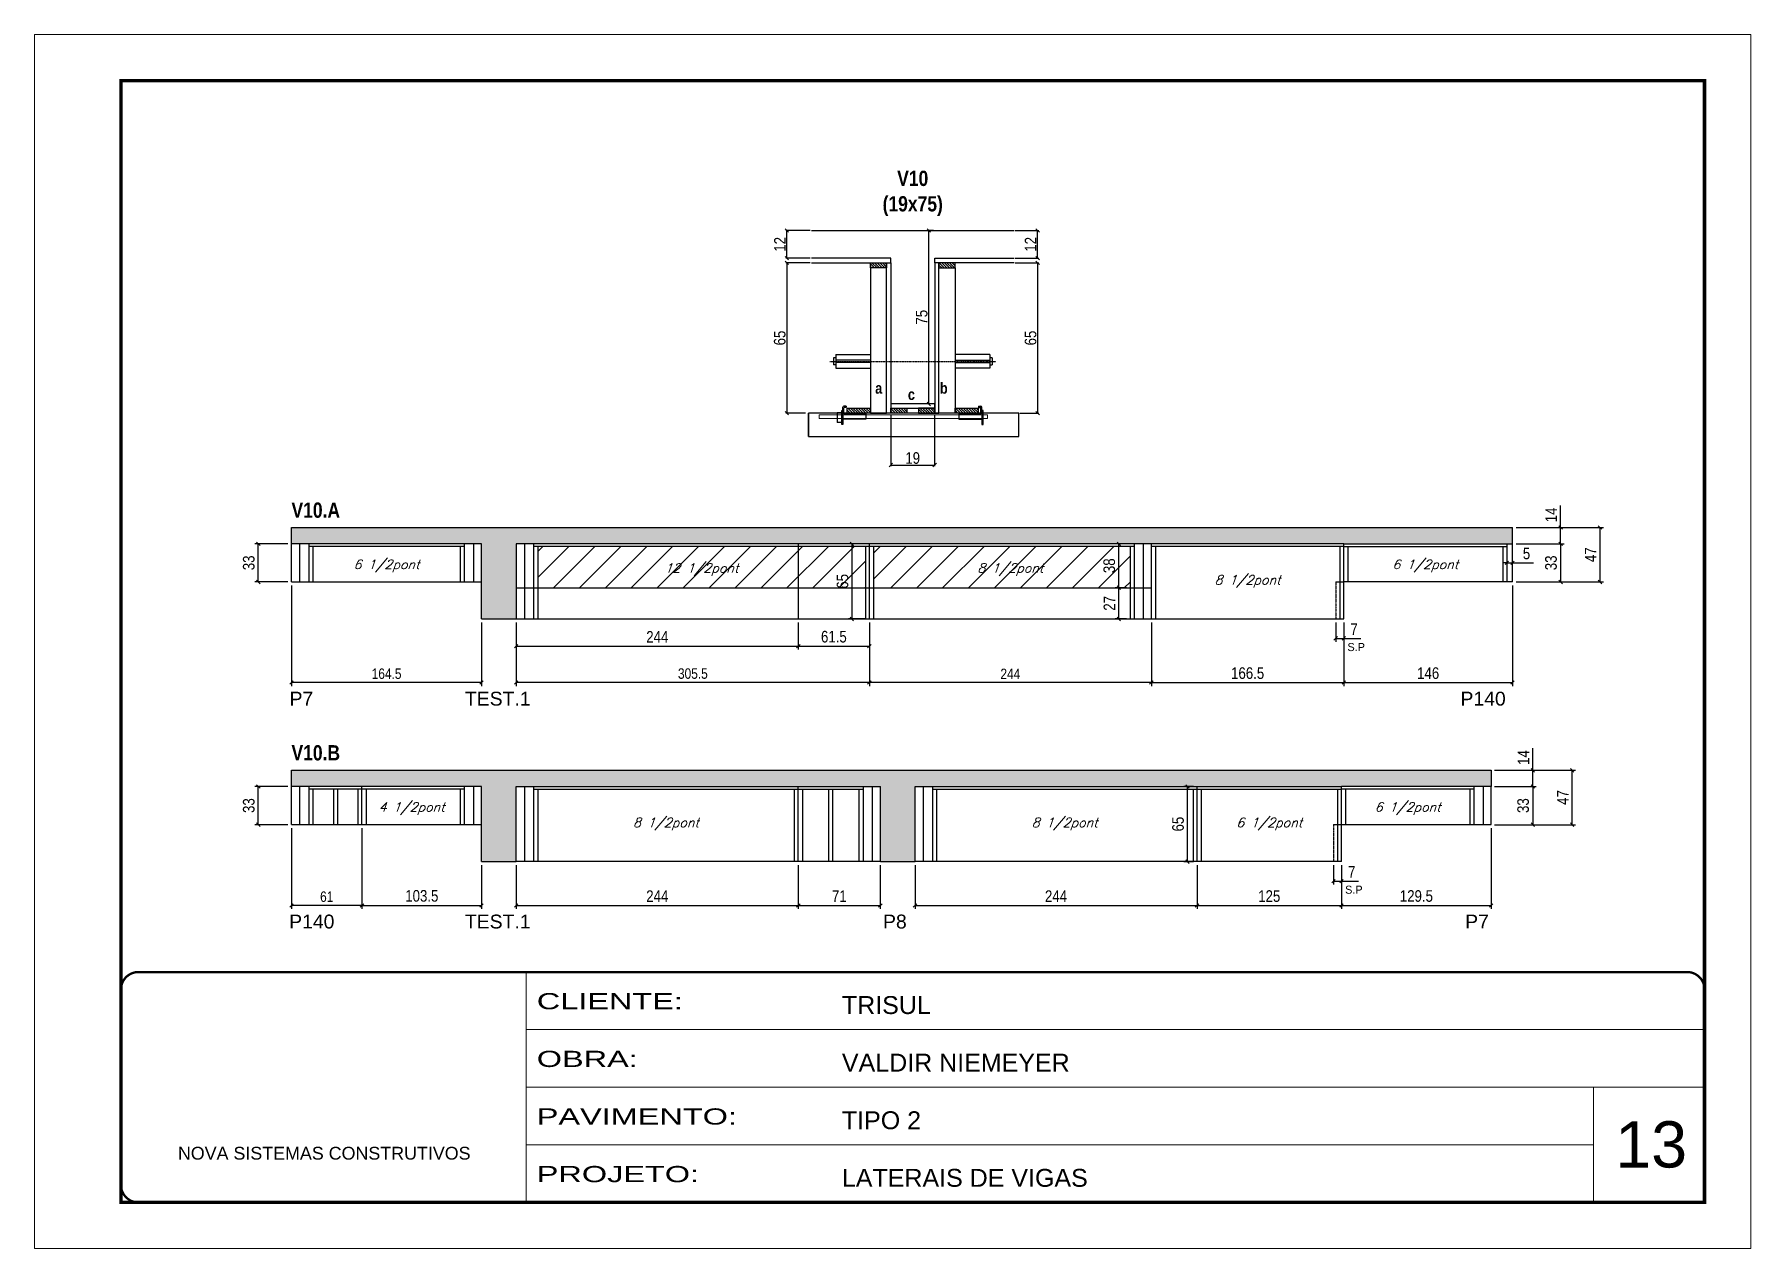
# Model space of a CAD drawing. Extents: x 3330 to 22105, y 1197 to 30204.
# Drawn here: x 3330 to 4815, y 25317 to 26367 of the extents above; entities that cross this region are included whole.
import ezdxf

# ---------------------------------------------------------------- set-up
doc = ezdxf.new("R2010")
doc.units = 0
for name, pattern in [('CONTINUO', [0]), ('DASHED', [0.75, 0.5, -0.25]), ('HIDDEN', [0.375, 0.25, -0.125])]:
    doc.linetypes.add(name, pattern=pattern)
for name, color, linetype in [('5', 5, 'Continuous'), ('barrote', 251, 'Continuous'), ('COTA', 241, 'Continuous'), ('detalhes', 4, 'Continuous'), ('NOMENCLATURA', 7, 'Continuous'), ('Painéis', 200, 'Continuous'), ('presilha', 1, 'Continuous'), ('SARR_2.2x10', 60, 'Continuous'), ('SARR_2.2x7', 40, 'Continuous'), ('SARR_3.5x7', 81, 'Continuous'), ('TENSOR', 3, 'Continuous'), ('texto', 7, 'Continuous')]:
    doc.layers.add(name, color=color, linetype=linetype)
for name, color, linetype, lineweight in [('CARIMBO', 255, 'Continuous', 9), ('CONCRETO', 251, 'Continuous', 25), ('Folhas', 255, 'Continuous', 9), ('Hachura', 251, 'Continuous', 9), ('SARRAFO DE PRESSAO', 251, 'DASHED', 9), ('SCO-___-LAJ', 2, 'Continuous', 0)]:
    doc.layers.add(name, color=color, linetype=linetype, lineweight=lineweight)
doc.styles.add('ARIAL', font='arial.ttf')
doc.styles.add('COTA TECNICA', font='techl___.ttf', dxfattribs={"height": 10})
doc.styles.add('COTA TECNICA 2X', font='techl___.ttf', dxfattribs={"height": 10})
doc.styles.add('COTA TECNICA-50', font='techl___.ttf', dxfattribs={"height": 9})
doc.styles.add('Romans', font='romans.shx')
doc.styles.add('ROMAS860', font='ROMAS860.SHX')
doc.styles.get("Standard").update_dxf_attribs({"font": 'arial.ttf'})
doc.styles.add('TECNICA', font='techb___.ttf', dxfattribs={"height": 10})
doc.styles.add('Tecnologia', font='')
doc.styles.get('Tecnologia').set_extended_font_data('Forgotten Futurist')
doc.dimstyles.new('COTA PAINEL-50', dxfattribs={"dimtxt": 9, "dimasz": 3, "dimexe": 3, "dimexo": 3, "dimgap": 3, "dimtad": 1, "dimdec": 1, "dimzin": 12, "dimdsep": 46, "dimtxsty": 'COTA TECNICA-50', "dimblk1": 'OBLIQUE', "dimblk2": 'OBLIQUE', "dimsah": 1, "dimcen": 0.9, "dimclrd": 4, "dimclre": 4, "dimclrt": 240, "dimadec": 1, "dimazin": 3, "dimtfac": 1, "dimtdec": 1, "dimtmove": 0, "dimatfit": 3, "dimfxl": 1, "dimtolj": 1, "dimtzin": 12, "dimarcsym": 0})
doc.dimstyles.new('PAINEL', dxfattribs={"dimtxt": 10, "dimasz": 3, "dimexe": 3, "dimexo": 3, "dimgap": 3, "dimtad": 1, "dimdec": 1, "dimzin": 12, "dimdsep": 46, "dimtxsty": 'COTA TECNICA', "dimblk1": 'OBLIQUE', "dimblk2": 'OBLIQUE', "dimsah": 1, "dimcen": 0.9, "dimclrd": 4, "dimclre": 4, "dimclrt": 240, "dimadec": 1, "dimazin": 3, "dimtfac": 1, "dimtdec": 1, "dimtmove": 0, "dimatfit": 3, "dimfxl": 1, "dimtolj": 1, "dimtzin": 12, "dimarcsym": 0})
doc.dimstyles.new('SECAO', dxfattribs={"dimscale": 0.333333, "dimtxt": 5, "dimasz": 9, "dimexe": 3, "dimexo": 3, "dimgap": 3, "dimtad": 1, "dimdec": 1, "dimlfac": 0.5, "dimzin": 12, "dimdsep": 46, "dimtxsty": 'COTA TECNICA 2X', "dimblk1": 'OBLIQUE', "dimblk2": 'OBLIQUE', "dimsah": 1, "dimcen": 0.9, "dimclrd": 4, "dimclre": 4, "dimclrt": 240, "dimadec": 1, "dimazin": 3, "dimtfac": 1, "dimtdec": 1, "dimtmove": 0, "dimatfit": 3, "dimfxl": 1, "dimtolj": 1, "dimtzin": 12, "dimarcsym": 0})
pattern_1 = [(50, (-125691.2733, -5427.082), (5.46554007, -0.47817257), [0.5715, -6.2865]), (355, (-125691.273, -5427.082), (-1.05730264, 5.73170536), [0.4572, -5.02921753]), (100.4514447, (-125690.818, -5427.122), (4.40823741, 5.25353256), [0.48570026, -5.34270734]), (46.1842, (-125691.273, -5425.558), (8.13237123, -1.26126984), [0.85725, -9.42975]), (96.6355576, (-125690.5956, -5425.663), (7.122124, 7.42278374), [0.7285507, -8.01406824]), (351.184151, (-125691.273, -5425.558), (7.122124, 7.42278374), [0.685799, -7.54379196]), (21, (-125690.5113, -5425.939), (4.54843174, -3.06795595), [0.5715, -6.2865]), (326, (-125690.511, -5425.939), (1.85406085, 5.52563898), [0.4572, -5.0292]), (71.451445, (-125690.132, -5426.195), (6.40249258, 2.45768307), [0.48570026, -5.34269813]), (37.5, (-125691.2733, -5427.0821), (0.092658098, 2.536651166), [0, -4.96824, 0, -5.1054, 0, -5.04825]), (7.5, (-125691.2733, -5427.0821), (2.004589875, 3.005417245), [0, -2.91084, 0, -4.85394, 0, -1.92405]), (327.5, (-125692.9725, -5427.0821), (4.067717855, -0.17186232), [0, -1.905, 0, -5.9436, 0, -7.8867]), (317.5, (-125693.7345, -5427.082), (4.44387544, 0.76279473), [0, -2.4765, 0, -3.94716, 0, -5.6007])]

msp = doc.modelspace()

# ---------------------------------------------------------------- texts
at = {"layer": '5', "linetype": 'Continuous'}
for s, p in [('P7', (3550.56, 25786.98)), ('TEST.1', (3702.27, 25786.98)), ('P140', (4563.64, 25786.98)), ('P140', (3550.22, 25594.24)), ('TEST.1', (3702.27, 25594.24)), ('P8', (4064.04, 25594.24)), ('P7', (4567.7, 25594.24))]:
    msp.add_text(s, height=12, rotation=359.99996, dxfattribs=at).set_placement(p)
at = {"layer": 'CARIMBO', "style": 'ARIAL'}
msp.add_text('13', height=40, dxfattribs=at).set_placement((4697.59, 25387.54))
at = {"layer": 'detalhes', "style": 'TECNICA'}
for s, p in [('a', (4057.25, 26056.67)), ('b', (4113.23, 26056.66)), ('c', (4085.55, 26051.25))]:
    msp.add_text(s, height=9.6, dxfattribs=at).set_placement(p)
at = {"layer": 'NOMENCLATURA', "style": 'TECNICA'}
for s, p in [('V10.A', (3552.23, 25949.38)), ('V10.B', (3552.23, 25739.56))]:
    msp.add_text(s, height=13.2, dxfattribs=at).set_placement(p)
at = {"layer": 'NOMENCLATURA', "insert": (4089.73, 26249.47), "char_height": 13.2, "attachment_point": 2, "style": 'TECNICA'}
msp.add_mtext_dynamic_manual_height_columns('V10\\P(19x75)', width=300.2766, gutter_width=1, heights=[0], dxfattribs=at)
at = {"layer": 'texto', "color": 2, "char_height": 8, "attachment_point": 5, "style": 'Romans'}
for s, insert in [('{\\Q19;\\C256;6 1/2pont}', (3634.48, 25907.76)), ('{\\Q19;\\C256;6 1/2pont}', (4533.23, 25907.76)), ('{\\Q19;\\C256;12 1/2pont}', (3906.98, 25904.62)), ('{\\Q19;\\C256;8 1/2pont}', (4174.23, 25904.62)), ('{\\Q19;\\C256;8 1/2pont}', (4379.48, 25894.36)), ('{\\Q19;\\C256;4 1/2pont}', (3656.24, 25697.94)), ('{\\Q19;\\C256;8 1/2pont}', (3876.23, 25684.54)), ('{\\Q19;\\C256;8 1/2pont}', (4221.23, 25684.54)), ('{\\Q19;\\C256;6 1/2pont}', (4398.23, 25684.54)), ('{\\Q19;\\C256;6 1/2pont}', (4517.98, 25697.94))]:
    msp.add_mtext(s, dxfattribs=dict(at, insert=insert))
at = {"layer": 'texto', "color": 4, "char_height": 7, "attachment_point": 5, "style": 'ROMAS860'}
for insert in [(4473.43, 25837.56), (4471.43, 25627.74)]:
    msp.add_mtext('S.P', dxfattribs=dict(at, insert=insert))

# ---------------------------------------------------------------- blocks, each defined once
blk = doc.blocks.new('9999999999')
at = {"color": 30, "linetype": 'CONTINUO'}
for p, q in [((98564.6, 34230.2), (98564.6, 34429.4)), ((98564.6, 34379.6), (99584, 34379.6)), ((98564.6, 34329.8), (99488, 34329.8)), ((99584, 34329.8), (99488, 34329.8)), ((99488, 34329.8), (99488, 34230.2)), ((98564.6, 34280), (99488, 34280))]:
    blk.add_line(p, q, dxfattribs=at)
at = {"color": 30, "linetype": 'CONTINUO', "const_width": 2}
blk.add_lwpolyline([(99584, 34230.2), (99584, 34414.4, 0.414214), (99569, 34429.4), (98229, 34429.4, 0.414214), (98214, 34414.4), (98214, 34245.2, 0.414214), (98229, 34230.2), (99584, 34230.2)], format="xyb", dxfattribs=at)
at = {"layer": 'Folhas'}
blk.add_lwpolyline([(98139, 34190.2), (99624, 34190.2), (99624, 35240.2), (98139, 35240.2)], close=True, dxfattribs=at)
at = {"layer": 'Folhas', "color": 30, "const_width": 3}
blk.add_lwpolyline([(98214, 34230.2), (99584, 34230.2), (99584, 35200.2), (98214, 35200.2)], close=True, dxfattribs=at)
at = {"color": 7, "linetype": 'Continuous', "ltscale": 5, "style": 'ARIAL'}
for s, height, p in [('TRISUL', 15.48, (98837.7, 34393.1)), ('VALDIR NIEMEYER', 15.483, (98837.7, 34343.3)), ('TIPO 2', 15.48, (98837.7, 34293.5)), ('NOVA SISTEMAS CONSTRUTIVOS', 11.059, (98263.2, 34267.2)), ('LATERAIS DE VIGAS', 15.483, (98837.7, 34243.7))]:
    blk.add_text(s, height=height, dxfattribs=at).set_placement(p)
at = {"layer": 'Folhas', "color": 7, "style": 'Tecnologia', "width": 1.5}
for s, p in [('CLIENTE:', (98573.7, 34397.2)), ('OBRA:', (98573.7, 34347.3)), ('PAVIMENTO:', (98573.7, 34297.5)), ('PROJETO:', (98573.7, 34247.7))]:
    blk.add_text(s, height=14, dxfattribs=at).set_placement(p)
blk = doc.blocks.new('PRESILHA METÁLICA 1')
at = {"layer": 'presilha'}
for p, q in [((0, 13), (6, 13)), ((0, 13), (0, 0)), ((6, 0), (0, 0)), ((6, 15.5), (7.5, 15.5)), ((6, -2.5), (6, 15.5)), ((6, 13), (6, 0)), ((7.5, 10.6), (7.5, 19.9)), ((7.5, 15.5), (7.5, -2.5)), ((37.5, 4.1), (7.5, 4.1)), ((12, 21), (8.6, 21)), ((9, 11.6), (9, 18.9)), ((12, 19.5), (9.6, 19.5)), ((37.5, 11), (9.6, 11)), ((12, 21), (12, 19.5)), ((37.5, 11), (37.5, 4.1)), ((7.5, -2.5), (6, -2.5))]:
    blk.add_line(p, q, dxfattribs=at)
for centre, radius, start, end in [((8.6, 19.9), 1.14, 90, 180), ((9.6, 18.9), 0.57, 90, 180), ((9.6, 11.6), 0.57, 180, 270)]:
    blk.add_arc(centre, radius, start, end, dxfattribs=at)
blk = doc.blocks.new('PRESILHA METÁLICA 2')
at = {"layer": 'presilha'}
for p, q in [((-5.2, 23.5), (-5.2, 22)), ((-5.2, 23.5), (-1.9, 23.5)), ((-0.8, 14.6), (-0.8, 22.4)), ((-30.8, 13.5), (-30.8, 6.6)), ((-30.8, 13.5), (-2.8, 13.5)), ((-30.8, 6.6), (-0.8, 6.6)), ((-5.2, 22), (-2.8, 22)), ((-2.2, 14.1), (-2.2, 21.4)), ((0.8, 18), (-0.8, 18)), ((-0.8, 18), (-0.8, 0)), ((-0.8, 0), (0.8, 0)), ((0.8, 0), (0.8, 18))]:
    blk.add_line(p, q, dxfattribs=at)
for centre, radius, start, end in [((-1.9, 22.4), 1.14, 0, 90), ((-2.8, 21.4), 0.57, 0, 90), ((-2.8, 14.1), 0.57, 270, 0)]:
    blk.add_arc(centre, radius, start, end, dxfattribs=at)
blk = doc.blocks.new('_Oblique')
at = {"color": 0, "linetype": 'ByBlock', "lineweight": -2}
blk.add_line((-0.5, -0.5), (0.5, 0.5), dxfattribs=at)
blk = doc.blocks.new('*D100')
at = {"layer": 'COTA', "color": 4, "lineweight": -2, "transparency": 16777216}
for p, q in [((4178.4, 26169.8), (4198.8, 26169.8)), ((4197.8, 26169.8), (4197.8, 26039.8)), ((4182.5, 26039.8), (4198.8, 26039.8))]:
    blk.add_line(p, q, dxfattribs=at)
at = {"layer": 'Defpoints', "color": 0, "transparency": 16777216}
for p in [(4177.4, 26169.8), (4181.5, 26039.8), (4197.8, 26039.8)]:
    blk.add_point(p, dxfattribs=at)
at = {"layer": 'COTA', "color": 4, "lineweight": -2, "transparency": 16777216, "xscale": 3, "yscale": 3, "zscale": 3}
for p, rotation in [((4197.8, 26169.8), 90), ((4197.8, 26039.8), 270)]:
    blk.add_blockref('_Oblique', p, dxfattribs=dict(at, rotation=rotation))
at = {"layer": 'COTA', "color": 240, "transparency": 16777216, "insert": (4191.7, 26104.8), "char_height": 10, "attachment_point": 5, "rotation": 90, "style": 'COTA TECNICA 2X'}
blk.add_mtext('\\A1;65', dxfattribs=at)
blk = doc.blocks.new('*D101')
at = {"layer": 'COTA', "color": 4, "lineweight": -2, "transparency": 16777216}
for p, q in [((4178.4, 26197.8), (4198.8, 26197.8)), ((4197.8, 26173.8), (4197.8, 26197.8)), ((4178.4, 26173.8), (4198.8, 26173.8))]:
    blk.add_line(p, q, dxfattribs=at)
at = {"layer": 'Defpoints', "color": 0, "transparency": 16777216}
for p in [(4177.4, 26197.8), (4197.8, 26197.8), (4177.4, 26173.8)]:
    blk.add_point(p, dxfattribs=at)
at = {"layer": 'COTA', "color": 4, "lineweight": -2, "transparency": 16777216, "xscale": 3, "yscale": 3, "zscale": 3}
for p, rotation in [((4197.8, 26197.8), 90), ((4197.8, 26173.8), 270)]:
    blk.add_blockref('_Oblique', p, dxfattribs=dict(at, rotation=rotation))
at = {"layer": 'COTA', "color": 240, "transparency": 16777216, "insert": (4191.7, 26185.8), "char_height": 10, "attachment_point": 5, "rotation": 90, "style": 'COTA TECNICA 2X'}
blk.add_mtext('\\A1;12', dxfattribs=at)
blk = doc.blocks.new('*D102')
at = {"layer": 'COTA', "color": 4, "lineweight": -2, "transparency": 16777216}
for p, q in [((4001, 26169.8), (3979.8, 26169.8)), ((3980.8, 26169.8), (3980.8, 26039.8)), ((3996.9, 26039.8), (3979.8, 26039.8))]:
    blk.add_line(p, q, dxfattribs=at)
at = {"layer": 'Defpoints', "color": 0, "transparency": 16777216}
for p in [(4002, 26169.8), (3980.8, 26039.8), (3997.9, 26039.8)]:
    blk.add_point(p, dxfattribs=at)
at = {"layer": 'COTA', "color": 4, "lineweight": -2, "transparency": 16777216, "xscale": 3, "yscale": 3, "zscale": 3}
for p, rotation in [((3980.8, 26169.8), 90), ((3980.8, 26039.8), 270)]:
    blk.add_blockref('_Oblique', p, dxfattribs=dict(at, rotation=rotation))
at = {"layer": 'COTA', "color": 240, "transparency": 16777216, "insert": (3974.7, 26104.8), "char_height": 10, "attachment_point": 5, "rotation": 90, "style": 'COTA TECNICA 2X'}
blk.add_mtext('\\A1;65', dxfattribs=at)
blk = doc.blocks.new('*D103')
at = {"layer": 'COTA', "color": 4, "lineweight": -2, "transparency": 16777216}
for p, q in [((4107.7, 26197.8), (4102.7, 26197.8)), ((4103.7, 26047.8), (4103.7, 26197.8)), ((4107.7, 26047.8), (4102.7, 26047.8))]:
    blk.add_line(p, q, dxfattribs=at)
at = {"layer": 'Defpoints', "color": 0, "transparency": 16777216}
for p in [(4103.7, 26197.8), (4108.7, 26197.8), (4108.7, 26047.8)]:
    blk.add_point(p, dxfattribs=at)
at = {"layer": 'COTA', "color": 4, "lineweight": -2, "transparency": 16777216, "xscale": 3, "yscale": 3, "zscale": 3}
for p, rotation in [((4103.7, 26197.8), 90), ((4103.7, 26047.8), 270)]:
    blk.add_blockref('_Oblique', p, dxfattribs=dict(at, rotation=rotation))
at = {"layer": 'COTA', "color": 240, "transparency": 16777216, "insert": (4097.5, 26122.8), "char_height": 10, "attachment_point": 5, "rotation": 90, "style": 'COTA TECNICA 2X'}
blk.add_mtext('\\A1;75', dxfattribs=at)
blk = doc.blocks.new('*D104')
at = {"layer": 'COTA', "color": 4, "lineweight": -2, "transparency": 16777216}
for p, q in [((4001, 26197.8), (3979.8, 26197.8)), ((3980.8, 26173.8), (3980.8, 26197.8)), ((4001, 26173.8), (3979.8, 26173.8))]:
    blk.add_line(p, q, dxfattribs=at)
at = {"layer": 'Defpoints', "color": 0, "transparency": 16777216}
for p in [(3980.8, 26197.8), (4002, 26197.8), (4002, 26173.8)]:
    blk.add_point(p, dxfattribs=at)
at = {"layer": 'COTA', "color": 4, "lineweight": -2, "transparency": 16777216, "xscale": 3, "yscale": 3, "zscale": 3}
for p, rotation in [((3980.8, 26197.8), 90), ((3980.8, 26173.8), 270)]:
    blk.add_blockref('_Oblique', p, dxfattribs=dict(at, rotation=rotation))
at = {"layer": 'COTA', "color": 240, "transparency": 16777216, "insert": (3974.8, 26185.8), "char_height": 10, "attachment_point": 5, "rotation": 90, "style": 'COTA TECNICA 2X'}
blk.add_mtext('\\A1;12', dxfattribs=at)
blk = doc.blocks.new('*D105')
at = {"layer": 'COTA', "color": 4, "lineweight": -2, "transparency": 16777216}
for p, q in [((4070.7, 26038.8), (4070.7, 25994)), ((4108.7, 26038.8), (4108.7, 25994)), ((4070.7, 25995), (4108.7, 25995))]:
    blk.add_line(p, q, dxfattribs=at)
at = {"layer": 'Defpoints', "color": 0, "transparency": 16777216}
for p in [(4070.7, 26039.8), (4108.7, 26039.8), (4108.7, 25995)]:
    blk.add_point(p, dxfattribs=at)
at = {"layer": 'COTA', "color": 4, "lineweight": -2, "transparency": 16777216, "xscale": 3, "yscale": 3, "zscale": 3, "rotation": 180}
blk.add_blockref('_Oblique', (4070.7, 25995), dxfattribs=at)
at = {"layer": 'COTA', "color": 4, "lineweight": -2, "transparency": 16777216, "xscale": 3, "yscale": 3, "zscale": 3}
blk.add_blockref('_Oblique', (4108.7, 25995), dxfattribs=at)
at = {"layer": 'COTA', "color": 240, "transparency": 16777216, "insert": (4089.7, 26001), "char_height": 10, "attachment_point": 5, "style": 'COTA TECNICA 2X'}
blk.add_mtext('\\A1;19', dxfattribs=at)
blk = doc.blocks.new('*D106')
at = {"layer": 'COTA', "color": 4, "linetype": 'ByBlock', "lineweight": -2, "transparency": 16777216}
for p, q in [((3552.2, 25890.9), (3552.2, 25803.9)), ((3716.7, 25858.9), (3716.7, 25803.9)), ((3716.7, 25806.9), (3552.2, 25806.9))]:
    blk.add_line(p, q, dxfattribs=at)
at = {"layer": 'Defpoints', "color": 0, "linetype": 'ByBlock', "transparency": 16777216}
for p in [(3552.2, 25893.9), (3716.7, 25861.9), (3552.2, 25806.9)]:
    blk.add_point(p, dxfattribs=at)
at = {"layer": 'COTA', "color": 4, "linetype": 'ByBlock', "lineweight": -2, "transparency": 16777216, "xscale": 3, "yscale": 3, "zscale": 3, "rotation": 180}
blk.add_blockref('_Oblique', (3552.2, 25806.9), dxfattribs=at)
at = {"layer": 'COTA', "color": 4, "linetype": 'ByBlock', "lineweight": -2, "transparency": 16777216, "xscale": 3, "yscale": 3, "zscale": 3}
blk.add_blockref('_Oblique', (3716.7, 25806.9), dxfattribs=at)
at = {"layer": 'COTA', "color": 240, "linetype": 'ByBlock', "transparency": 16777216, "insert": (3634.5, 25814.5), "char_height": 9, "attachment_point": 5, "style": 'COTA TECNICA-50'}
blk.add_mtext('\\A1;164.5', dxfattribs=at)
blk = doc.blocks.new('*D107')
at = {"layer": 'COTA', "color": 4, "linetype": 'ByBlock', "lineweight": -2, "transparency": 16777216}
for p, q in [((3549.2, 25926.9), (3520.5, 25926.9)), ((3523.5, 25893.9), (3523.5, 25926.9)), ((3549.2, 25893.9), (3520.5, 25893.9))]:
    blk.add_line(p, q, dxfattribs=at)
at = {"layer": 'Defpoints', "color": 0, "linetype": 'ByBlock', "transparency": 16777216}
for p in [(3523.5, 25926.9), (3552.2, 25926.9), (3552.2, 25893.9)]:
    blk.add_point(p, dxfattribs=at)
at = {"layer": 'COTA', "color": 4, "linetype": 'ByBlock', "lineweight": -2, "transparency": 16777216, "xscale": 3, "yscale": 3, "zscale": 3}
for p, rotation in [((3523.5, 25926.9), 90), ((3523.5, 25893.9), 270)]:
    blk.add_blockref('_Oblique', p, dxfattribs=dict(at, rotation=rotation))
at = {"layer": 'COTA', "color": 240, "linetype": 'ByBlock', "transparency": 16777216, "insert": (3515.3, 25910.4), "char_height": 10, "attachment_point": 5, "rotation": 90, "style": 'COTA TECNICA'}
blk.add_mtext('\\A1;33', dxfattribs=at)
blk = doc.blocks.new('*D108')
at = {"layer": 'COTA', "color": 4, "linetype": 'ByBlock', "lineweight": -2, "transparency": 16777216}
for p, q in [((4052.2, 25858.9), (4052.2, 25803.9)), ((4296.2, 25858.9), (4296.2, 25803.9)), ((4296.2, 25806.9), (4052.2, 25806.9))]:
    blk.add_line(p, q, dxfattribs=at)
at = {"layer": 'Defpoints', "color": 0, "linetype": 'ByBlock', "transparency": 16777216}
for p in [(4052.2, 25861.9), (4296.2, 25861.9), (4052.2, 25806.9)]:
    blk.add_point(p, dxfattribs=at)
at = {"layer": 'COTA', "color": 4, "linetype": 'ByBlock', "lineweight": -2, "transparency": 16777216, "xscale": 3, "yscale": 3, "zscale": 3, "rotation": 180}
blk.add_blockref('_Oblique', (4052.2, 25806.9), dxfattribs=at)
at = {"layer": 'COTA', "color": 4, "linetype": 'ByBlock', "lineweight": -2, "transparency": 16777216, "xscale": 3, "yscale": 3, "zscale": 3}
blk.add_blockref('_Oblique', (4296.2, 25806.9), dxfattribs=at)
at = {"layer": 'COTA', "color": 240, "linetype": 'ByBlock', "transparency": 16777216, "insert": (4174.2, 25814.4), "char_height": 9, "attachment_point": 5, "style": 'COTA TECNICA-50'}
blk.add_mtext('\\A1;244', dxfattribs=at)
blk = doc.blocks.new('*D109')
at = {"layer": 'COTA', "color": 4, "linetype": 'ByBlock', "lineweight": -2, "transparency": 16777216}
for p, q in [((3746.7, 25858.9), (3746.7, 25803.9)), ((4052.2, 25858.9), (4052.2, 25803.9)), ((4052.2, 25806.9), (3746.7, 25806.9))]:
    blk.add_line(p, q, dxfattribs=at)
at = {"layer": 'Defpoints', "color": 0, "linetype": 'ByBlock', "transparency": 16777216}
for p in [(3746.7, 25861.9), (4052.2, 25861.9), (3746.7, 25806.9)]:
    blk.add_point(p, dxfattribs=at)
at = {"layer": 'COTA', "color": 4, "linetype": 'ByBlock', "lineweight": -2, "transparency": 16777216, "xscale": 3, "yscale": 3, "zscale": 3, "rotation": 180}
blk.add_blockref('_Oblique', (3746.7, 25806.9), dxfattribs=at)
at = {"layer": 'COTA', "color": 4, "linetype": 'ByBlock', "lineweight": -2, "transparency": 16777216, "xscale": 3, "yscale": 3, "zscale": 3}
blk.add_blockref('_Oblique', (4052.2, 25806.9), dxfattribs=at)
at = {"layer": 'COTA', "color": 240, "linetype": 'ByBlock', "transparency": 16777216, "insert": (3899.5, 25814.6), "char_height": 9, "attachment_point": 5, "style": 'COTA TECNICA-50'}
blk.add_mtext('\\A1;305.5', dxfattribs=at)
blk = doc.blocks.new('*D110')
at = {"layer": 'COTA', "color": 4, "linetype": 'ByBlock', "lineweight": -2, "transparency": 16777216}
for p, q in [((4296.2, 25858.9), (4296.2, 25803.9)), ((4462.7, 25858.9), (4462.7, 25803.9)), ((4296.2, 25806.9), (4462.7, 25806.9))]:
    blk.add_line(p, q, dxfattribs=at)
at = {"layer": 'Defpoints', "color": 0, "linetype": 'ByBlock', "transparency": 16777216}
for p in [(4296.2, 25861.9), (4462.7, 25861.9), (4462.7, 25806.9)]:
    blk.add_point(p, dxfattribs=at)
at = {"layer": 'COTA', "color": 4, "linetype": 'ByBlock', "lineweight": -2, "transparency": 16777216, "xscale": 3, "yscale": 3, "zscale": 3, "rotation": 180}
blk.add_blockref('_Oblique', (4296.2, 25806.9), dxfattribs=at)
at = {"layer": 'COTA', "color": 4, "linetype": 'ByBlock', "lineweight": -2, "transparency": 16777216, "xscale": 3, "yscale": 3, "zscale": 3}
blk.add_blockref('_Oblique', (4462.7, 25806.9), dxfattribs=at)
at = {"layer": 'COTA', "color": 240, "linetype": 'ByBlock', "transparency": 16777216, "insert": (4379.5, 25815), "char_height": 10, "attachment_point": 5, "style": 'COTA TECNICA'}
blk.add_mtext('\\A1;166.5', dxfattribs=at)
blk = doc.blocks.new('*D111')
at = {"layer": 'COTA', "color": 4, "linetype": 'ByBlock', "lineweight": -2, "transparency": 16777216}
for p, q in [((4455.7, 25858.9), (4455.7, 25842.1)), ((4462.7, 25858.9), (4462.7, 25842.1)), ((4455.7, 25845.1), (4462.7, 25845.1)), ((4462.7, 25845.1), (4477.5, 25845.1))]:
    blk.add_line(p, q, dxfattribs=at)
at = {"layer": 'Defpoints', "color": 0, "linetype": 'ByBlock', "transparency": 16777216}
for p in [(4455.7, 25861.9), (4462.7, 25861.9), (4462.7, 25845.1)]:
    blk.add_point(p, dxfattribs=at)
at = {"layer": 'COTA', "color": 4, "linetype": 'ByBlock', "lineweight": -2, "transparency": 16777216, "xscale": 3, "yscale": 3, "zscale": 3, "rotation": 180}
blk.add_blockref('_Oblique', (4455.7, 25845.1), dxfattribs=at)
at = {"layer": 'COTA', "color": 4, "linetype": 'ByBlock', "lineweight": -2, "transparency": 16777216, "xscale": 3, "yscale": 3, "zscale": 3}
blk.add_blockref('_Oblique', (4462.7, 25845.1), dxfattribs=at)
at = {"layer": 'COTA', "color": 240, "linetype": 'ByBlock', "transparency": 16777216, "insert": (4471.6, 25853.1), "char_height": 10, "attachment_point": 5, "style": 'COTA TECNICA'}
blk.add_mtext('\\A1;7', dxfattribs=at)
blk = doc.blocks.new('*D112')
at = {"layer": 'COTA', "color": 4, "linetype": 'ByBlock', "lineweight": -2, "transparency": 16777216}
for p, q in [((4608.7, 25890.9), (4608.7, 25803.9)), ((4462.7, 25858.9), (4462.7, 25803.9)), ((4462.7, 25806.9), (4608.7, 25806.9))]:
    blk.add_line(p, q, dxfattribs=at)
at = {"layer": 'Defpoints', "color": 0, "linetype": 'ByBlock', "transparency": 16777216}
for p in [(4608.7, 25893.9), (4462.7, 25861.9), (4608.7, 25806.9)]:
    blk.add_point(p, dxfattribs=at)
at = {"layer": 'COTA', "color": 4, "linetype": 'ByBlock', "lineweight": -2, "transparency": 16777216, "xscale": 3, "yscale": 3, "zscale": 3, "rotation": 180}
blk.add_blockref('_Oblique', (4462.7, 25806.9), dxfattribs=at)
at = {"layer": 'COTA', "color": 4, "linetype": 'ByBlock', "lineweight": -2, "transparency": 16777216, "xscale": 3, "yscale": 3, "zscale": 3}
blk.add_blockref('_Oblique', (4608.7, 25806.9), dxfattribs=at)
at = {"layer": 'COTA', "color": 240, "linetype": 'ByBlock', "transparency": 16777216, "insert": (4535.7, 25815), "char_height": 10, "attachment_point": 5, "style": 'COTA TECNICA'}
blk.add_mtext('\\A1;146', dxfattribs=at)
blk = doc.blocks.new('*D113')
at = {"layer": 'COTA', "color": 4, "linetype": 'ByBlock', "lineweight": -2, "transparency": 16777216}
for p, q in [((4603.7, 25910.4), (4600.7, 25910.4)), ((4603.7, 25910.4), (4608.7, 25910.4)), ((4608.7, 25910.4), (4626.8, 25910.4))]:
    blk.add_line(p, q, dxfattribs=at)
at = {"layer": 'Defpoints', "color": 0, "linetype": 'ByBlock', "transparency": 16777216}
for p in [(4603.7, 25910.4), (4608.7, 25910.4), (4608.7, 25910.4)]:
    blk.add_point(p, dxfattribs=at)
at = {"layer": 'COTA', "color": 4, "linetype": 'ByBlock', "lineweight": -2, "transparency": 16777216, "xscale": 3, "yscale": 3, "zscale": 3}
blk.add_blockref('_Oblique', (4603.7, 25910.4), dxfattribs=at)
at = {"layer": 'COTA', "color": 4, "linetype": 'ByBlock', "lineweight": -2, "transparency": 16777216, "xscale": 3, "yscale": 3, "zscale": 3, "rotation": 180}
blk.add_blockref('_Oblique', (4608.7, 25910.4), dxfattribs=at)
at = {"layer": 'COTA', "color": 240, "linetype": 'ByBlock', "transparency": 16777216, "insert": (4620.8, 25918.5), "char_height": 10, "attachment_point": 5, "style": 'COTA TECNICA'}
blk.add_mtext('\\A1;5', dxfattribs=at)
blk = doc.blocks.new('*D114')
at = {"layer": 'COTA', "color": 4, "linetype": 'ByBlock', "lineweight": -2, "transparency": 16777216}
for p, q in [((4611.7, 25926.9), (4653.3, 25926.9)), ((4650.3, 25926.9), (4650.3, 25893.9)), ((4611.7, 25893.9), (4653.3, 25893.9))]:
    blk.add_line(p, q, dxfattribs=at)
at = {"layer": 'Defpoints', "color": 0, "linetype": 'ByBlock', "transparency": 16777216}
for p in [(4608.7, 25926.9), (4608.7, 25893.9), (4650.3, 25893.9)]:
    blk.add_point(p, dxfattribs=at)
at = {"layer": 'COTA', "color": 4, "linetype": 'ByBlock', "lineweight": -2, "transparency": 16777216, "xscale": 3, "yscale": 3, "zscale": 3}
for p, rotation in [((4650.3, 25926.9), 90), ((4650.3, 25893.9), 270)]:
    blk.add_blockref('_Oblique', p, dxfattribs=dict(at, rotation=rotation))
at = {"layer": 'COTA', "color": 240, "linetype": 'ByBlock', "transparency": 16777216, "insert": (4642, 25910.4), "char_height": 10, "attachment_point": 5, "rotation": 90, "style": 'COTA TECNICA'}
blk.add_mtext('\\A1;33', dxfattribs=at)
blk = doc.blocks.new('*D115')
at = {"layer": 'COTA', "color": 4, "linetype": 'ByBlock', "lineweight": -2, "transparency": 16777216}
for p, q in [((4650.3, 25940.9), (4650.3, 25960)), ((4611.7, 25940.9), (4653.3, 25940.9)), ((4650.3, 25926.9), (4650.3, 25940.9)), ((4611.7, 25926.9), (4653.3, 25926.9))]:
    blk.add_line(p, q, dxfattribs=at)
at = {"layer": 'Defpoints', "color": 0, "linetype": 'ByBlock', "transparency": 16777216}
for p in [(4608.7, 25940.9), (4650.3, 25940.9), (4608.7, 25926.9)]:
    blk.add_point(p, dxfattribs=at)
at = {"layer": 'COTA', "color": 4, "linetype": 'ByBlock', "lineweight": -2, "transparency": 16777216, "xscale": 3, "yscale": 3, "zscale": 3}
for p, rotation in [((4650.3, 25940.9), 90), ((4650.3, 25926.9), 270)]:
    blk.add_blockref('_Oblique', p, dxfattribs=dict(at, rotation=rotation))
at = {"layer": 'COTA', "color": 240, "linetype": 'ByBlock', "transparency": 16777216, "insert": (4642.2, 25951.9), "char_height": 10, "attachment_point": 5, "rotation": 90, "style": 'COTA TECNICA'}
blk.add_mtext('\\A1;14', dxfattribs=at)
blk = doc.blocks.new('*D116')
at = {"layer": 'COTA', "color": 4, "linetype": 'ByBlock', "lineweight": -2, "transparency": 16777216}
for p, q in [((4611.7, 25940.9), (4687.4, 25940.9)), ((4684.4, 25893.9), (4684.4, 25940.9)), ((4611.7, 25893.9), (4687.4, 25893.9))]:
    blk.add_line(p, q, dxfattribs=at)
at = {"layer": 'Defpoints', "color": 0, "linetype": 'ByBlock', "transparency": 16777216}
for p in [(4608.7, 25940.9), (4684.4, 25940.9), (4608.7, 25893.9)]:
    blk.add_point(p, dxfattribs=at)
at = {"layer": 'COTA', "color": 4, "linetype": 'ByBlock', "lineweight": -2, "transparency": 16777216, "xscale": 3, "yscale": 3, "zscale": 3}
for p, rotation in [((4684.4, 25940.9), 90), ((4684.4, 25893.9), 270)]:
    blk.add_blockref('_Oblique', p, dxfattribs=dict(at, rotation=rotation))
at = {"layer": 'COTA', "color": 240, "linetype": 'ByBlock', "transparency": 16777216, "insert": (4676.3, 25917.4), "char_height": 10, "attachment_point": 5, "rotation": 90, "style": 'COTA TECNICA'}
blk.add_mtext('\\A1;47', dxfattribs=at)
blk = doc.blocks.new('*D117')
at = {"layer": 'COTA', "color": 4, "linetype": 'ByBlock', "lineweight": -2, "transparency": 16777216}
for p, q in [((4049.2, 25926.9), (4034.1, 25926.9)), ((4037.1, 25926.9), (4037.1, 25861.9)), ((4049.2, 25861.9), (4034.1, 25861.9))]:
    blk.add_line(p, q, dxfattribs=at)
at = {"layer": 'Defpoints', "color": 0, "linetype": 'ByBlock', "transparency": 16777216}
for p in [(4052.2, 25926.9), (4037.1, 25861.9), (4052.2, 25861.9)]:
    blk.add_point(p, dxfattribs=at)
at = {"layer": 'COTA', "color": 4, "linetype": 'ByBlock', "lineweight": -2, "transparency": 16777216, "xscale": 3, "yscale": 3, "zscale": 3}
for p, rotation in [((4037.1, 25926.9), 90), ((4037.1, 25861.9), 270)]:
    blk.add_blockref('_Oblique', p, dxfattribs=dict(at, rotation=rotation))
at = {"layer": 'COTA', "color": 240, "linetype": 'ByBlock', "transparency": 16777216, "insert": (4029, 25894.4), "char_height": 10, "attachment_point": 5, "rotation": 90, "style": 'COTA TECNICA'}
blk.add_mtext('\\A1;65', dxfattribs=at)
blk = doc.blocks.new('*D82')
at = {"layer": 'COTA', "color": 4, "linetype": 'ByBlock', "lineweight": -2, "transparency": 16777216}
for p, q in [((3552.2, 25681), (3552.2, 25611.1)), ((3613.2, 25681), (3613.2, 25611.1)), ((3613.2, 25614.1), (3552.2, 25614.1))]:
    blk.add_line(p, q, dxfattribs=at)
at = {"layer": 'Defpoints', "color": 0, "linetype": 'ByBlock', "transparency": 16777216}
for p in [(3552.2, 25684), (3613.2, 25684), (3552.2, 25614.1)]:
    blk.add_point(p, dxfattribs=at)
at = {"layer": 'COTA', "color": 4, "linetype": 'ByBlock', "lineweight": -2, "transparency": 16777216, "xscale": 3, "yscale": 3, "zscale": 3, "rotation": 180}
blk.add_blockref('_Oblique', (3552.2, 25614.1), dxfattribs=at)
at = {"layer": 'COTA', "color": 4, "linetype": 'ByBlock', "lineweight": -2, "transparency": 16777216, "xscale": 3, "yscale": 3, "zscale": 3}
blk.add_blockref('_Oblique', (3613.2, 25614.1), dxfattribs=at)
at = {"layer": 'COTA', "color": 240, "linetype": 'ByBlock', "transparency": 16777216, "insert": (3582.7, 25621.7), "char_height": 9, "attachment_point": 5, "style": 'COTA TECNICA-50'}
blk.add_mtext('\\A1;61', dxfattribs=at)
blk = doc.blocks.new('*D83')
at = {"layer": 'COTA', "color": 4, "linetype": 'ByBlock', "lineweight": -2, "transparency": 16777216}
for p, q in [((3549.2, 25717), (3520.5, 25717)), ((3523.5, 25684), (3523.5, 25717)), ((3549.2, 25684), (3520.5, 25684))]:
    blk.add_line(p, q, dxfattribs=at)
at = {"layer": 'Defpoints', "color": 0, "linetype": 'ByBlock', "transparency": 16777216}
for p in [(3523.5, 25717), (3552.2, 25717), (3552.2, 25684)]:
    blk.add_point(p, dxfattribs=at)
at = {"layer": 'COTA', "color": 4, "linetype": 'ByBlock', "lineweight": -2, "transparency": 16777216, "xscale": 3, "yscale": 3, "zscale": 3}
for p, rotation in [((3523.5, 25717), 90), ((3523.5, 25684), 270)]:
    blk.add_blockref('_Oblique', p, dxfattribs=dict(at, rotation=rotation))
at = {"layer": 'COTA', "color": 240, "linetype": 'ByBlock', "transparency": 16777216, "insert": (3515.3, 25700.5), "char_height": 10, "attachment_point": 5, "rotation": 90, "style": 'COTA TECNICA'}
blk.add_mtext('\\A1;33', dxfattribs=at)
blk = doc.blocks.new('*D84')
at = {"layer": 'COTA', "color": 4, "linetype": 'ByBlock', "lineweight": -2, "transparency": 16777216}
for p, q in [((3613.2, 25681), (3613.2, 25611.1)), ((3716.7, 25649), (3716.7, 25611.1)), ((3613.2, 25614.1), (3716.7, 25614.1))]:
    blk.add_line(p, q, dxfattribs=at)
at = {"layer": 'Defpoints', "color": 0, "linetype": 'ByBlock', "transparency": 16777216}
for p in [(3613.2, 25684), (3716.7, 25652), (3716.7, 25614.1)]:
    blk.add_point(p, dxfattribs=at)
at = {"layer": 'COTA', "color": 4, "linetype": 'ByBlock', "lineweight": -2, "transparency": 16777216, "xscale": 3, "yscale": 3, "zscale": 3, "rotation": 180}
blk.add_blockref('_Oblique', (3613.2, 25614.1), dxfattribs=at)
at = {"layer": 'COTA', "color": 4, "linetype": 'ByBlock', "lineweight": -2, "transparency": 16777216, "xscale": 3, "yscale": 3, "zscale": 3}
blk.add_blockref('_Oblique', (3716.7, 25614.1), dxfattribs=at)
at = {"layer": 'COTA', "color": 240, "linetype": 'ByBlock', "transparency": 16777216, "insert": (3665, 25622.4), "char_height": 10, "attachment_point": 5, "style": 'COTA TECNICA'}
blk.add_mtext('\\A1;103.5', dxfattribs=at)
blk = doc.blocks.new('*D85')
at = {"layer": 'COTA', "color": 4, "linetype": 'ByBlock', "lineweight": -2, "transparency": 16777216}
for p, q in [((3746.7, 25649), (3746.7, 25611.1)), ((3990.7, 25649), (3990.7, 25611.1)), ((3746.7, 25614.1), (3990.7, 25614.1))]:
    blk.add_line(p, q, dxfattribs=at)
at = {"layer": 'Defpoints', "color": 0, "linetype": 'ByBlock', "transparency": 16777216}
for p in [(3746.7, 25652), (3990.7, 25652), (3990.7, 25614.1)]:
    blk.add_point(p, dxfattribs=at)
at = {"layer": 'COTA', "color": 4, "linetype": 'ByBlock', "lineweight": -2, "transparency": 16777216, "xscale": 3, "yscale": 3, "zscale": 3, "rotation": 180}
blk.add_blockref('_Oblique', (3746.7, 25614.1), dxfattribs=at)
at = {"layer": 'COTA', "color": 4, "linetype": 'ByBlock', "lineweight": -2, "transparency": 16777216, "xscale": 3, "yscale": 3, "zscale": 3}
blk.add_blockref('_Oblique', (3990.7, 25614.1), dxfattribs=at)
at = {"layer": 'COTA', "color": 240, "linetype": 'ByBlock', "transparency": 16777216, "insert": (3868.7, 25622.2), "char_height": 10, "attachment_point": 5, "style": 'COTA TECNICA'}
blk.add_mtext('\\A1;244', dxfattribs=at)
blk = doc.blocks.new('*D86')
at = {"layer": 'COTA', "color": 4, "linetype": 'ByBlock', "lineweight": -2, "transparency": 16777216}
for p, q in [((3990.7, 25649), (3990.7, 25611.1)), ((4061.7, 25649), (4061.7, 25611.1)), ((3990.7, 25614.1), (4061.7, 25614.1))]:
    blk.add_line(p, q, dxfattribs=at)
at = {"layer": 'Defpoints', "color": 0, "linetype": 'ByBlock', "transparency": 16777216}
for p in [(3990.7, 25652), (4061.7, 25652), (4061.7, 25614.1)]:
    blk.add_point(p, dxfattribs=at)
at = {"layer": 'COTA', "color": 4, "linetype": 'ByBlock', "lineweight": -2, "transparency": 16777216, "xscale": 3, "yscale": 3, "zscale": 3, "rotation": 180}
blk.add_blockref('_Oblique', (3990.7, 25614.1), dxfattribs=at)
at = {"layer": 'COTA', "color": 4, "linetype": 'ByBlock', "lineweight": -2, "transparency": 16777216, "xscale": 3, "yscale": 3, "zscale": 3}
blk.add_blockref('_Oblique', (4061.7, 25614.1), dxfattribs=at)
at = {"layer": 'COTA', "color": 240, "linetype": 'ByBlock', "transparency": 16777216, "insert": (4026.2, 25622.2), "char_height": 10, "attachment_point": 5, "style": 'COTA TECNICA'}
blk.add_mtext('\\A1;71', dxfattribs=at)
blk = doc.blocks.new('*D87')
at = {"layer": 'COTA', "color": 4, "linetype": 'ByBlock', "lineweight": -2, "transparency": 16777216}
for p, q in [((4091.7, 25649), (4091.7, 25611.1)), ((4335.7, 25649), (4335.7, 25611.1)), ((4091.7, 25614.1), (4335.7, 25614.1))]:
    blk.add_line(p, q, dxfattribs=at)
at = {"layer": 'Defpoints', "color": 0, "linetype": 'ByBlock', "transparency": 16777216}
for p in [(4091.7, 25652), (4335.7, 25652), (4335.7, 25614.1)]:
    blk.add_point(p, dxfattribs=at)
at = {"layer": 'COTA', "color": 4, "linetype": 'ByBlock', "lineweight": -2, "transparency": 16777216, "xscale": 3, "yscale": 3, "zscale": 3, "rotation": 180}
blk.add_blockref('_Oblique', (4091.7, 25614.1), dxfattribs=at)
at = {"layer": 'COTA', "color": 4, "linetype": 'ByBlock', "lineweight": -2, "transparency": 16777216, "xscale": 3, "yscale": 3, "zscale": 3}
blk.add_blockref('_Oblique', (4335.7, 25614.1), dxfattribs=at)
at = {"layer": 'COTA', "color": 240, "linetype": 'ByBlock', "transparency": 16777216, "insert": (4213.7, 25622.2), "char_height": 10, "attachment_point": 5, "style": 'COTA TECNICA'}
blk.add_mtext('\\A1;244', dxfattribs=at)
blk = doc.blocks.new('*D88')
at = {"layer": 'COTA', "color": 4, "linetype": 'ByBlock', "lineweight": -2, "transparency": 16777216}
for p, q in [((4335.7, 25649), (4335.7, 25611.1)), ((4460.7, 25649), (4460.7, 25611.1)), ((4335.7, 25614.1), (4460.7, 25614.1))]:
    blk.add_line(p, q, dxfattribs=at)
at = {"layer": 'Defpoints', "color": 0, "linetype": 'ByBlock', "transparency": 16777216}
for p in [(4335.7, 25652), (4460.7, 25652), (4460.7, 25614.1)]:
    blk.add_point(p, dxfattribs=at)
at = {"layer": 'COTA', "color": 4, "linetype": 'ByBlock', "lineweight": -2, "transparency": 16777216, "xscale": 3, "yscale": 3, "zscale": 3, "rotation": 180}
blk.add_blockref('_Oblique', (4335.7, 25614.1), dxfattribs=at)
at = {"layer": 'COTA', "color": 4, "linetype": 'ByBlock', "lineweight": -2, "transparency": 16777216, "xscale": 3, "yscale": 3, "zscale": 3}
blk.add_blockref('_Oblique', (4460.7, 25614.1), dxfattribs=at)
at = {"layer": 'COTA', "color": 240, "linetype": 'ByBlock', "transparency": 16777216, "insert": (4398.2, 25622.2), "char_height": 10, "attachment_point": 5, "style": 'COTA TECNICA'}
blk.add_mtext('\\A1;125', dxfattribs=at)
blk = doc.blocks.new('*D89')
at = {"layer": 'COTA', "color": 4, "linetype": 'ByBlock', "lineweight": -2, "transparency": 16777216}
for p, q in [((4590.2, 25681), (4590.2, 25611.1)), ((4460.7, 25649), (4460.7, 25611.1)), ((4460.7, 25614.1), (4590.2, 25614.1))]:
    blk.add_line(p, q, dxfattribs=at)
at = {"layer": 'Defpoints', "color": 0, "linetype": 'ByBlock', "transparency": 16777216}
for p in [(4590.2, 25684), (4460.7, 25652), (4590.2, 25614.1)]:
    blk.add_point(p, dxfattribs=at)
at = {"layer": 'COTA', "color": 4, "linetype": 'ByBlock', "lineweight": -2, "transparency": 16777216, "xscale": 3, "yscale": 3, "zscale": 3, "rotation": 180}
blk.add_blockref('_Oblique', (4460.7, 25614.1), dxfattribs=at)
at = {"layer": 'COTA', "color": 4, "linetype": 'ByBlock', "lineweight": -2, "transparency": 16777216, "xscale": 3, "yscale": 3, "zscale": 3}
blk.add_blockref('_Oblique', (4590.2, 25614.1), dxfattribs=at)
at = {"layer": 'COTA', "color": 240, "linetype": 'ByBlock', "transparency": 16777216, "insert": (4525.5, 25622.3), "char_height": 10, "attachment_point": 5, "style": 'COTA TECNICA'}
blk.add_mtext('\\A1;129.5', dxfattribs=at)
blk = doc.blocks.new('*D90')
at = {"layer": 'COTA', "color": 4, "linetype": 'ByBlock', "lineweight": -2, "transparency": 16777216}
for p, q in [((4593.2, 25717), (4629.2, 25717)), ((4626.2, 25717), (4626.2, 25684)), ((4593.2, 25684), (4629.2, 25684))]:
    blk.add_line(p, q, dxfattribs=at)
at = {"layer": 'Defpoints', "color": 0, "linetype": 'ByBlock', "transparency": 16777216}
for p in [(4590.2, 25717), (4590.2, 25684), (4626.2, 25684)]:
    blk.add_point(p, dxfattribs=at)
at = {"layer": 'COTA', "color": 4, "linetype": 'ByBlock', "lineweight": -2, "transparency": 16777216, "xscale": 3, "yscale": 3, "zscale": 3}
for p, rotation in [((4626.2, 25717), 90), ((4626.2, 25684), 270)]:
    blk.add_blockref('_Oblique', p, dxfattribs=dict(at, rotation=rotation))
at = {"layer": 'COTA', "color": 240, "linetype": 'ByBlock', "transparency": 16777216, "insert": (4617.9, 25700.5), "char_height": 10, "attachment_point": 5, "rotation": 90, "style": 'COTA TECNICA'}
blk.add_mtext('\\A1;33', dxfattribs=at)
blk = doc.blocks.new('*D91')
at = {"layer": 'COTA', "color": 4, "linetype": 'ByBlock', "lineweight": -2, "transparency": 16777216}
for p, q in [((4626.2, 25731), (4626.2, 25750.2)), ((4593.2, 25731), (4629.2, 25731)), ((4626.2, 25717), (4626.2, 25731)), ((4593.2, 25717), (4629.2, 25717))]:
    blk.add_line(p, q, dxfattribs=at)
at = {"layer": 'Defpoints', "color": 0, "linetype": 'ByBlock', "transparency": 16777216}
for p in [(4590.2, 25731), (4626.2, 25731), (4590.2, 25717)]:
    blk.add_point(p, dxfattribs=at)
at = {"layer": 'COTA', "color": 4, "linetype": 'ByBlock', "lineweight": -2, "transparency": 16777216, "xscale": 3, "yscale": 3, "zscale": 3}
for p, rotation in [((4626.2, 25731), 90), ((4626.2, 25717), 270)]:
    blk.add_blockref('_Oblique', p, dxfattribs=dict(at, rotation=rotation))
at = {"layer": 'COTA', "color": 240, "linetype": 'ByBlock', "transparency": 16777216, "insert": (4618.1, 25742.1), "char_height": 10, "attachment_point": 5, "rotation": 90, "style": 'COTA TECNICA'}
blk.add_mtext('\\A1;14', dxfattribs=at)
blk = doc.blocks.new('*D92')
at = {"layer": 'COTA', "color": 4, "linetype": 'ByBlock', "lineweight": -2, "transparency": 16777216}
for p, q in [((4593.2, 25731), (4663.3, 25731)), ((4660.3, 25684), (4660.3, 25731)), ((4593.2, 25684), (4663.3, 25684))]:
    blk.add_line(p, q, dxfattribs=at)
at = {"layer": 'Defpoints', "color": 0, "linetype": 'ByBlock', "transparency": 16777216}
for p in [(4590.2, 25731), (4660.3, 25731), (4590.2, 25684)]:
    blk.add_point(p, dxfattribs=at)
at = {"layer": 'COTA', "color": 4, "linetype": 'ByBlock', "lineweight": -2, "transparency": 16777216, "xscale": 3, "yscale": 3, "zscale": 3}
for p, rotation in [((4660.3, 25731), 90), ((4660.3, 25684), 270)]:
    blk.add_blockref('_Oblique', p, dxfattribs=dict(at, rotation=rotation))
at = {"layer": 'COTA', "color": 240, "linetype": 'ByBlock', "transparency": 16777216, "insert": (4652.2, 25707.5), "char_height": 10, "attachment_point": 5, "rotation": 90, "style": 'COTA TECNICA'}
blk.add_mtext('\\A1;47', dxfattribs=at)
blk = doc.blocks.new('*D93')
at = {"layer": 'COTA', "color": 4, "linetype": 'ByBlock', "lineweight": -2, "transparency": 16777216}
for p, q in [((4453.7, 25649), (4453.7, 25632.2)), ((4460.7, 25649), (4460.7, 25632.2)), ((4453.7, 25635.2), (4460.7, 25635.2)), ((4460.7, 25635.2), (4475.5, 25635.2))]:
    blk.add_line(p, q, dxfattribs=at)
at = {"layer": 'Defpoints', "color": 0, "linetype": 'ByBlock', "transparency": 16777216}
for p in [(4453.7, 25652), (4460.7, 25652), (4460.7, 25635.2)]:
    blk.add_point(p, dxfattribs=at)
at = {"layer": 'COTA', "color": 4, "linetype": 'ByBlock', "lineweight": -2, "transparency": 16777216, "xscale": 3, "yscale": 3, "zscale": 3, "rotation": 180}
blk.add_blockref('_Oblique', (4453.7, 25635.2), dxfattribs=at)
at = {"layer": 'COTA', "color": 4, "linetype": 'ByBlock', "lineweight": -2, "transparency": 16777216, "xscale": 3, "yscale": 3, "zscale": 3}
blk.add_blockref('_Oblique', (4460.7, 25635.2), dxfattribs=at)
at = {"layer": 'COTA', "color": 240, "linetype": 'ByBlock', "transparency": 16777216, "insert": (4469.6, 25643.3), "char_height": 10, "attachment_point": 5, "style": 'COTA TECNICA'}
blk.add_mtext('\\A1;7', dxfattribs=at)
blk = doc.blocks.new('*D1100')
at = {"layer": 'COTA', "color": 4, "linetype": 'ByBlock', "lineweight": -2, "transparency": 16777216}
for p, q in [((4332.7, 25717), (4324.4, 25717)), ((4327.4, 25652), (4327.4, 25717)), ((4332.7, 25652), (4324.4, 25652))]:
    blk.add_line(p, q, dxfattribs=at)
at = {"layer": 'Defpoints', "color": 0, "linetype": 'ByBlock', "transparency": 16777216}
for p in [(4327.4, 25717), (4335.7, 25717), (4335.7, 25652)]:
    blk.add_point(p, dxfattribs=at)
at = {"layer": 'COTA', "color": 4, "linetype": 'ByBlock', "lineweight": -2, "transparency": 16777216, "xscale": 3, "yscale": 3, "zscale": 3}
for p, rotation in [((4327.4, 25717), 90), ((4327.4, 25652), 270)]:
    blk.add_blockref('_Oblique', p, dxfattribs=dict(at, rotation=rotation))
at = {"layer": 'COTA', "color": 240, "linetype": 'ByBlock', "transparency": 16777216, "insert": (4319.3, 25684.5), "char_height": 10, "attachment_point": 5, "rotation": 90, "style": 'COTA TECNICA'}
blk.add_mtext('\\A1;65', dxfattribs=at)
blk = doc.blocks.new('*D1050')
at = {"layer": 'COTA', "color": 4, "linetype": 'ByBlock', "lineweight": -2, "transparency": 16777216}
for p, q in [((3746.7, 25858.9), (3746.7, 25835.4)), ((3990.7, 25858.9), (3990.7, 25835.4)), ((3746.7, 25838.4), (3990.7, 25838.4))]:
    blk.add_line(p, q, dxfattribs=at)
at = {"layer": 'Defpoints', "color": 0, "linetype": 'ByBlock', "transparency": 16777216}
for p in [(3746.7, 25861.9), (3990.7, 25861.9), (3990.7, 25838.4)]:
    blk.add_point(p, dxfattribs=at)
at = {"layer": 'COTA', "color": 4, "linetype": 'ByBlock', "lineweight": -2, "transparency": 16777216, "xscale": 3, "yscale": 3, "zscale": 3, "rotation": 180}
blk.add_blockref('_Oblique', (3746.7, 25838.4), dxfattribs=at)
at = {"layer": 'COTA', "color": 4, "linetype": 'ByBlock', "lineweight": -2, "transparency": 16777216, "xscale": 3, "yscale": 3, "zscale": 3}
blk.add_blockref('_Oblique', (3990.7, 25838.4), dxfattribs=at)
at = {"layer": 'COTA', "color": 240, "linetype": 'ByBlock', "transparency": 16777216, "insert": (3868.7, 25846.4), "char_height": 10, "attachment_point": 5, "style": 'COTA TECNICA'}
blk.add_mtext('\\A1;244', dxfattribs=at)
blk = doc.blocks.new('*D1051')
at = {"layer": 'COTA', "color": 4, "linetype": 'ByBlock', "lineweight": -2, "transparency": 16777216}
for p, q in [((3990.7, 25858.9), (3990.7, 25835.4)), ((4052.2, 25858.9), (4052.2, 25835.4)), ((3990.7, 25838.4), (4052.2, 25838.4))]:
    blk.add_line(p, q, dxfattribs=at)
at = {"layer": 'Defpoints', "color": 0, "linetype": 'ByBlock', "transparency": 16777216}
for p in [(3990.7, 25861.9), (4052.2, 25861.9), (4052.2, 25838.4)]:
    blk.add_point(p, dxfattribs=at)
at = {"layer": 'COTA', "color": 4, "linetype": 'ByBlock', "lineweight": -2, "transparency": 16777216, "xscale": 3, "yscale": 3, "zscale": 3, "rotation": 180}
blk.add_blockref('_Oblique', (3990.7, 25838.4), dxfattribs=at)
at = {"layer": 'COTA', "color": 4, "linetype": 'ByBlock', "lineweight": -2, "transparency": 16777216, "xscale": 3, "yscale": 3, "zscale": 3}
blk.add_blockref('_Oblique', (4052.2, 25838.4), dxfattribs=at)
at = {"layer": 'COTA', "color": 240, "linetype": 'ByBlock', "transparency": 16777216, "insert": (4021.5, 25846.5), "char_height": 10, "attachment_point": 5, "style": 'COTA TECNICA'}
blk.add_mtext('\\A1;61.5', dxfattribs=at)
blk = doc.blocks.new('*D1052')
at = {"layer": 'COTA', "color": 4, "linetype": 'ByBlock', "lineweight": -2, "transparency": 16777216}
for p, q in [((4274.7, 25888.9), (4265, 25888.9)), ((4268, 25861.9), (4268, 25888.9)), ((4274.7, 25861.9), (4265, 25861.9))]:
    blk.add_line(p, q, dxfattribs=at)
at = {"layer": 'Defpoints', "color": 0, "linetype": 'ByBlock', "transparency": 16777216}
for p in [(4268, 25888.9), (4277.7, 25888.9), (4277.7, 25861.9)]:
    blk.add_point(p, dxfattribs=at)
at = {"layer": 'COTA', "color": 4, "linetype": 'ByBlock', "lineweight": -2, "transparency": 16777216, "xscale": 3, "yscale": 3, "zscale": 3}
for p, rotation in [((4268, 25888.9), 90), ((4268, 25861.9), 270)]:
    blk.add_blockref('_Oblique', p, dxfattribs=dict(at, rotation=rotation))
at = {"layer": 'COTA', "color": 240, "linetype": 'ByBlock', "transparency": 16777216, "insert": (4259.9, 25875.4), "char_height": 10, "attachment_point": 5, "rotation": 90, "style": 'COTA TECNICA'}
blk.add_mtext('\\A1;27', dxfattribs=at)
blk = doc.blocks.new('*D1053')
at = {"layer": 'COTA', "color": 4, "linetype": 'ByBlock', "lineweight": -2, "transparency": 16777216}
for p, q in [((4268, 25888.9), (4268, 25926.9)), ((4271, 25926.9), (4271, 25926.9)), ((4274.7, 25888.9), (4265, 25888.9))]:
    blk.add_line(p, q, dxfattribs=at)
at = {"layer": 'Defpoints', "color": 0, "linetype": 'ByBlock', "transparency": 16777216}
for p in [(4268, 25926.9), (4268, 25926.9), (4277.7, 25888.9)]:
    blk.add_point(p, dxfattribs=at)
at = {"layer": 'COTA', "color": 4, "linetype": 'ByBlock', "lineweight": -2, "transparency": 16777216, "xscale": 3, "yscale": 3, "zscale": 3}
for p, rotation in [((4268, 25926.9), 90), ((4268, 25888.9), 270)]:
    blk.add_blockref('_Oblique', p, dxfattribs=dict(at, rotation=rotation))
at = {"layer": 'COTA', "color": 240, "linetype": 'ByBlock', "transparency": 16777216, "insert": (4259.8, 25907.9), "char_height": 10, "attachment_point": 5, "rotation": 90, "style": 'COTA TECNICA'}
blk.add_mtext('\\A1;38', dxfattribs=at)

# ---------------------------------------------------------------- dimensions: what is measured, and where the dimension line sits
at = {"layer": 'COTA'}
for base, p1, p2, picture, middle in [((3980.81, 26197.78), (4002.03, 26173.78), (4002.03, 26197.78), '*D104', (3974.75, 26185.78)), ((4103.65, 26197.78), (4108.73, 26047.78), (4108.73, 26197.78), '*D103', (4097.54, 26122.78)), ((4197.77, 26197.78), (4177.43, 26173.78), (4177.43, 26197.78), '*D101', (4191.72, 26185.78)), ((3980.81, 26039.78, 0), (4002.03, 26169.78), (3997.91, 26039.78, 0), '*D102', (3974.7, 26104.78, 0)), ((4197.77, 26039.78, 0), (4177.43, 26169.78), (4181.54, 26039.78, 0), '*D100', (4191.66, 26104.78, 0))]:
    dim = msp.add_linear_dim(base=base, p1=p1, p2=p2, angle=90, dimstyle='SECAO', dxfattribs=at)
    dim.commit()
    dim.dimension.update_dxf_attribs({"geometry": picture, "text_midpoint": middle})
dim = msp.add_linear_dim(base=(4108.73, 25994.95), p1=(4070.73, 26039.78), p2=(4108.73, 26039.78), dimstyle='SECAO', dxfattribs=at)
dim.commit()
dim.dimension.update_dxf_attribs({"geometry": '*D105', "text_midpoint": (4089.73, 26001.04)})
at = {"layer": 'COTA', "linetype": 'ByBlock'}
for base, p1, p2, angle, picture, middle in [((4650.25, 25940.86), (4608.73, 25926.86), (4608.73, 25940.86), 90, '*D115', (4642.18, 25951.92)), ((3523.5, 25926.86), (3552.23, 25893.86), (3552.23, 25926.86), 90, '*D107', (3515.28, 25910.36)), ((4037.13, 25861.86), (4052.23, 25926.86), (4052.23, 25861.86), 90, '*D117', (4029.02, 25894.36)), ((4684.38, 25940.86), (4608.73, 25893.86), (4608.73, 25940.86), 90, '*D116', (4676.31, 25917.36)), ((4650.25, 25893.86), (4608.73, 25926.86), (4608.73, 25893.86), 90, '*D114', (4642.03, 25910.36)), ((4268.01, 25888.86), (4277.73, 25861.86), (4277.73, 25888.86), 90, '*D1052', (4259.94, 25875.36)), ((4462.73, 25845.05), (4455.73, 25861.86), (4462.73, 25861.86), 180, '*D111', (4471.59, 25853.13)), ((4626.16, 25731.04), (4590.23, 25717.04), (4590.23, 25731.04), 90, '*D91', (4618.09, 25742.1)), ((4660.29, 25731.04), (4590.23, 25684.04), (4590.23, 25731.04), 90, '*D92', (4652.22, 25707.54)), ((3523.5, 25717.04), (3552.23, 25684.04), (3552.23, 25717.04), 90, '*D83', (3515.28, 25700.54)), ((4327.4, 25717.04), (4335.73, 25652.04), (4335.73, 25717.04), 90, '*D1100', (4319.29, 25684.54)), ((4626.16, 25684.04), (4590.23, 25717.04), (4590.23, 25684.04), 90, '*D90', (4617.95, 25700.54)), ((4460.73, 25635.24), (4453.73, 25652.04), (4460.73, 25652.04), 180, '*D93', (4469.59, 25643.31))]:
    dim = msp.add_linear_dim(base=base, p1=p1, p2=p2, angle=angle, dimstyle='PAINEL', dxfattribs=at)
    dim.commit()
    dim.dimension.update_dxf_attribs({"geometry": picture, "text_midpoint": middle})
for base, p1, p2, angle, dimstyle, override, picture, middle in [((4268.01, 25926.86), (4277.73, 25888.86), (4268.01, 25926.86), 90, 'PAINEL', {"dimtmove": 1}, '*D1053', (4259.77, 25907.86)), ((3746.73, 25806.88), (4052.23, 25861.86), (3746.73, 25861.86), 180, 'COTA PAINEL-50', {"dimarcsym": 1}, '*D109', (3899.48, 25814.57))]:
    dim = msp.add_linear_dim(base=base, p1=p1, p2=p2, angle=angle, dimstyle=dimstyle, override=override, dxfattribs=at)
    dim.commit()
    dim.dimension.update_dxf_attribs({"geometry": picture, "text_midpoint": middle})
for base, p1, p2, picture, middle in [((4608.73, 25910.36), (4603.73, 25910.36), (4608.73, 25910.36), '*D113', (4620.77, 25918.47)), ((4608.73, 25806.88), (4462.73, 25861.86), (4608.73, 25893.86), '*D112', (4535.73, 25814.98)), ((3990.73, 25838.37), (3746.73, 25861.86), (3990.73, 25861.86), '*D1050', (3868.73, 25846.44)), ((4462.73, 25806.88), (4296.23, 25861.86), (4462.73, 25861.86), '*D110', (4379.48, 25814.99)), ((3716.73, 25614.13), (3613.23, 25684.04), (3716.73, 25652.04), '*D84', (3664.98, 25622.35)), ((4590.23, 25614.13), (4460.73, 25652.04), (4590.23, 25684.04), '*D89', (4525.48, 25622.27)), ((3990.73, 25614.13), (3746.73, 25652.04), (3990.73, 25652.04), '*D85', (3868.73, 25622.21)), ((4335.73, 25614.13), (4091.73, 25652.04), (4335.73, 25652.04), '*D87', (4213.73, 25622.21))]:
    dim = msp.add_linear_dim(base=base, p1=p1, p2=p2, dimstyle='PAINEL', dxfattribs=at)
    dim.commit()
    dim.dimension.update_dxf_attribs({"geometry": picture, "text_midpoint": middle})
for base, p1, p2, dimstyle, override, picture, middle in [((3552.23, 25806.88), (3716.73, 25861.86), (3552.23, 25893.86), 'COTA PAINEL-50', {"dimarcsym": 1}, '*D106', (3634.48, 25814.47)), ((4052.23, 25838.37), (3990.73, 25861.86), (4052.23, 25861.86), 'PAINEL', {"dimtmove": 1}, '*D1051', (4021.48, 25846.48)), ((4052.23, 25806.88), (4296.23, 25861.86), (4052.23, 25861.86), 'COTA PAINEL-50', {"dimarcsym": 1}, '*D108', (4174.23, 25814.44)), ((3552.23, 25614.13), (3613.23, 25684.04), (3552.23, 25684.04), 'COTA PAINEL-50', {"dimarcsym": 1}, '*D82', (3582.73, 25621.73)), ((4061.73, 25614.13), (3990.73, 25652.04), (4061.73, 25652.04), 'PAINEL', {"dimtmove": 1}, '*D86', (4026.23, 25622.21)), ((4460.73, 25614.13), (4335.73, 25652.04), (4460.73, 25652.04), 'PAINEL', {"dimtmove": 1}, '*D88', (4398.23, 25622.24))]:
    dim = msp.add_linear_dim(base=base, p1=p1, p2=p2, dimstyle=dimstyle, override=override, dxfattribs=at)
    dim.commit()
    dim.dimension.update_dxf_attribs({"geometry": picture, "text_midpoint": middle})

# ---------------------------------------------------------------- hatches: boundary and pattern name
at = {"layer": 'COTA', "linetype": 'ByBlock'}
h = msp.add_hatch(dxfattribs=at)
h.set_pattern_fill('AR-CONC', color=256, scale=0.03)
h.set_pattern_definition(pattern_1)
h.paths.add_polyline_path([(3746.73, 25926.86), (4462.73, 25926.86), (4608.73, 25926.86), (4608.73, 25940.86), (3552.23, 25940.86), (3552.23, 25926.86), (3716.73, 25926.86), (3716.73, 25893.86), (3716.73, 25861.86), (3746.73, 25861.86)])
h = msp.add_hatch(dxfattribs=at)
h.set_pattern_fill('AR-CONC', color=256, scale=0.03)
h.set_pattern_definition(pattern_1)
h.paths.add_polyline_path([(4091.73, 25717.04), (4460.73, 25717.04), (4590.23, 25717.04), (4590.23, 25731.04), (3552.23, 25731.04), (3552.23, 25717.04), (3716.73, 25717.04), (3716.73, 25684.04), (3716.73, 25652.04), (3746.73, 25652.04), (3746.73, 25717.04), (4061.73, 25717.04), (4061.73, 25652.04), (4091.73, 25652.04)])
at = {"layer": 'Hachura', "linetype": 'ByBlock'}
h = msp.add_hatch(dxfattribs=at)
h.set_pattern_fill('ANSI31', color=256, scale=5)
h.set_pattern_definition([(45, (-125691.273, -5427.082), (-11.2253202, 11.2253202), [])])
h.paths.add_polyline_path([(3765.23, 25924.66), (3765.23, 25888.86), (3990.73, 25888.86), (3990.73, 25924.66)])
h.paths.add_polyline_path([(4048.73, 25888.86), (4048.73, 25924.66), (3990.73, 25924.66), (3990.73, 25888.86)])
h.paths.add_polyline_path([(4277.73, 25888.86), (4277.73, 25924.66), (4055.73, 25924.66), (4055.73, 25888.86)])
at = {"layer": 'SARR_2.2x10'}
h = msp.add_hatch(dxfattribs=at)
h.set_pattern_fill('ANSI31', color=256, scale=0.5, angle=90)
h.set_pattern_definition([(135, (37226.6654, -97472.3926), (-1.122532015, -1.122532015), [])])
h.paths.add_polyline_path([(4033.13, 26044.18), (4033.13, 26039.78), (4053.13, 26039.78), (4053.13, 26044.18)])
h = msp.add_hatch(dxfattribs=at)
h.set_pattern_fill('ANSI31', color=256, scale=0.5, angle=90)
h.set_pattern_definition([(135, (37319.8654, -97472.3926), (-1.122532015, -1.122532015), [])])
h.paths.add_polyline_path([(4126.33, 26044.18), (4126.33, 26039.78), (4146.33, 26039.78), (4146.33, 26044.18)])
at = {"layer": 'SARR_2.2x7'}
h = msp.add_hatch(dxfattribs=at)
h.set_pattern_fill('ANSI31', color=256, scale=0.5, angle=90)
h.set_pattern_definition([(135, (37220.6654, -97346.7926), (-1.122532015, -1.122532015), [])])
h.paths.add_polyline_path([(4067.13, 26169.78), (4067.13, 26165.38), (4053.13, 26165.38), (4053.13, 26169.78)])
h = msp.add_hatch(dxfattribs=at)
h.set_pattern_fill('ANSI31', color=256, scale=0.5, angle=90)
h.set_pattern_definition([(135, (37240.6654, -97346.7926), (-1.122532015, -1.122532015), [])])
h.paths.add_polyline_path([(4112.33, 26169.78), (4112.33, 26165.38), (4126.33, 26165.38), (4126.33, 26169.78)])
h = msp.add_hatch(dxfattribs=at)
h.set_pattern_fill('ANSI31', color=256, scale=0.5, angle=90)
h.set_pattern_definition([(135, (37306.2654, -97472.3926), (-1.122532015, -1.122532015), [])])
h.paths.add_polyline_path([(4084.73, 26039.78), (4084.73, 26044.18), (4070.73, 26044.18), (4070.73, 26039.78)])
h = msp.add_hatch(dxfattribs=at)
h.set_pattern_fill('ANSI31', color=256, scale=0.5, angle=90)
h.set_pattern_definition([(135, (37244.2654, -97472.3926), (-1.122532015, -1.122532015), [])])
h.paths.add_polyline_path([(4094.73, 26039.78), (4094.73, 26044.18), (4108.73, 26044.18), (4108.73, 26039.78)])

# ---------------------------------------------------------------- linework, layer by layer
at = {"ltscale": 3}
for p, q in [((4021.13, 26087.63), (4021.13, 26081.63)), ((4023.13, 26087.63), (4021.13, 26087.63)), ((4023.13, 26081.63), (4021.13, 26081.63)), ((4023.13, 26090.63), (4023.13, 26078.63)), ((4023.13, 26090.63), (4053.13, 26090.63)), ((4053.13, 26085.63), (4023.13, 26085.63)), ((4053.13, 26083.63), (4023.13, 26083.63)), ((4023.13, 26078.63), (4053.13, 26078.63)), ((4156.33, 26090.63), (4126.33, 26090.63)), ((4126.33, 26085.63), (4156.33, 26085.63)), ((4126.33, 26083.63), (4156.33, 26083.63)), ((4156.33, 26078.63), (4126.33, 26078.63)), ((4156.33, 26090.63), (4156.33, 26078.63)), ((4158.33, 26087.63), (4156.33, 26087.63)), ((4156.33, 26081.63), (4158.33, 26081.63)), ((4158.33, 26087.63), (4158.33, 26081.63))]:
    msp.add_line(p, q, dxfattribs=at)
at = {"layer": 'barrote'}
msp.add_lwpolyline([(3999.67, 26019.78), (4181.59, 26019.78), (4181.59, 26039.78), (3999.67, 26039.78)], close=True, dxfattribs=at)
at = {"layer": 'CONCRETO', "linetype": 'Continuous'}
msp.add_line((4002.03, 26197.78), (4177.43, 26197.78), dxfattribs=at)
at = {"layer": 'COTA', "linetype": 'ByBlock'}
for p, q in [((3552.23, 25926.86), (3552.23, 25940.86)), ((3552.23, 25940.86), (4608.73, 25940.86)), ((4608.73, 25926.86), (4608.73, 25940.86)), ((3716.73, 25861.86), (3716.73, 25893.86)), ((4455.73, 25893.86), (4462.73, 25893.86)), ((3716.73, 25861.86), (3746.73, 25861.86)), ((3552.23, 25717.04), (3552.23, 25731.04)), ((3552.23, 25731.04), (4590.23, 25731.04)), ((4590.23, 25731.04), (4590.23, 25717.04)), ((3716.73, 25652.04), (3716.73, 25684.04)), ((4453.73, 25684.04), (4460.73, 25684.04)), ((3716.73, 25652.04), (3746.73, 25652.04)), ((4061.73, 25652.04), (4091.73, 25652.04))]:
    msp.add_line(p, q, dxfattribs=at)
at = {"layer": 'detalhes', "color": 250}
msp.add_line((3999.67, 26019.78), (3999.67, 26039.78), dxfattribs=at)
at = {"layer": 'Painéis', "linetype": 'Continuous'}
for p, q in [((3716.73, 25926.86), (3552.23, 25926.86)), ((3552.23, 25893.86), (3552.23, 25926.86)), ((3716.73, 25893.86), (3716.73, 25926.86)), ((3746.73, 25926.86), (3746.73, 25861.86)), ((4462.73, 25926.86), (3746.73, 25926.86)), ((3990.73, 25926.86), (3990.73, 25861.86)), ((4052.23, 25861.86), (4052.23, 25926.86)), ((4296.23, 25861.86), (4296.23, 25926.86)), ((4462.73, 25861.86), (4462.73, 25926.86)), ((4462.73, 25893.86), (4462.73, 25926.86)), ((4462.73, 25926.86), (4608.73, 25926.86)), ((4608.73, 25893.86), (4608.73, 25926.86)), ((3552.23, 25893.86), (3716.73, 25893.86)), ((3746.73, 25888.86), (4296.23, 25888.86)), ((4608.73, 25893.86), (4462.73, 25893.86)), ((3746.73, 25861.86), (4462.73, 25861.86)), ((3716.73, 25717.04), (3552.23, 25717.04)), ((3552.23, 25684.04), (3552.23, 25717.04)), ((3613.23, 25684.04), (3613.23, 25717.04)), ((3716.73, 25684.04), (3716.73, 25717.04)), ((3746.73, 25652.04), (3746.73, 25717.04)), ((3746.73, 25717.04), (4061.73, 25717.04)), ((3990.73, 25652.04), (3990.73, 25717.04)), ((4061.73, 25652.04), (4061.73, 25717.04)), ((4091.73, 25652.04), (4091.73, 25717.04)), ((4091.73, 25717.04), (4460.73, 25717.04)), ((4335.73, 25652.04), (4335.73, 25717.04)), ((4460.73, 25652.04), (4460.73, 25717.04)), ((4590.23, 25717.04), (4460.73, 25717.04)), ((4460.73, 25684.04), (4460.73, 25717.04)), ((4590.23, 25684.04), (4590.23, 25717.04)), ((3552.23, 25684.04), (3716.73, 25684.04)), ((4460.73, 25684.04), (4590.23, 25684.04)), ((4061.73, 25652.04), (3746.73, 25652.04)), ((4460.73, 25652.04), (4091.73, 25652.04))]:
    msp.add_line(p, q, dxfattribs=at)
at = {"layer": 'Painéis', "linetype": 'Continuous', "elevation": 0}
for points in [[(4002.03, 26169.78), (4070.73, 26169.78), (4070.73, 26173.78), (4002.03, 26173.78)], [(4177.43, 26169.78), (4108.73, 26169.78), (4108.73, 26173.78), (4177.43, 26173.78)]]:
    msp.add_lwpolyline(points, dxfattribs=at)
at = {"layer": 'Painéis', "linetype": 'Continuous'}
for points in [[(4067.13, 26039.78), (4067.13, 26169.78), (4070.73, 26169.78), (4070.73, 26039.78)], [(4112.33, 26039.78), (4112.33, 26169.78), (4108.73, 26169.78), (4108.73, 26039.78)], [(4108.73, 26047.78), (4070.73, 26047.78), (4070.73, 26044.18), (4108.73, 26044.18)]]:
    msp.add_lwpolyline(points, close=True, dxfattribs=at)
at = {"layer": 'SARR_2.2x10'}
for points in [[(4033.13, 26044.18), (4053.13, 26044.18), (4053.13, 26039.78), (4033.13, 26039.78)], [(4126.33, 26044.18), (4146.33, 26044.18), (4146.33, 26039.78), (4126.33, 26039.78)]]:
    msp.add_lwpolyline(points, close=True, dxfattribs=at)
at = {"layer": 'SARR_2.2x7', "linetype": 'Continuous'}
for p, q in [((3559.23, 25926.86), (3559.23, 25893.86)), ((3701.73, 25924.66), (3567.23, 25924.66)), ((3709.73, 25926.86), (3709.73, 25893.86)), ((3753.73, 25926.86), (3753.73, 25888.86)), ((4052.23, 25924.66), (3761.73, 25924.66)), ((4281.23, 25924.66), (4052.23, 25924.66)), ((4289.23, 25926.86), (4289.23, 25888.86)), ((4462.73, 25924.66), (4296.23, 25924.66)), ((4462.73, 25924.66), (4603.73, 25924.66)), ((3753.73, 25888.86), (3753.73, 25861.86)), ((4289.23, 25888.86), (4289.23, 25861.86)), ((3559.23, 25717.04), (3559.23, 25684.04)), ((3613.23, 25714.84), (3567.23, 25714.84)), ((3701.73, 25714.84), (3613.23, 25714.84)), ((3709.73, 25717.04), (3709.73, 25684.04)), ((3753.73, 25717.04), (3753.73, 25652.04)), ((3761.73, 25714.84), (3990.73, 25714.84)), ((3990.73, 25714.84), (4046.73, 25714.84)), ((4054.73, 25717.04), (4054.73, 25652.04)), ((4098.73, 25717.04), (4098.73, 25652.04)), ((4106.73, 25714.84), (4335.73, 25714.84)), ((4335.73, 25714.84), (4460.73, 25714.84)), ((4575.23, 25714.84), (4460.73, 25714.84)), ((4583.23, 25717.04), (4583.23, 25684.04))]:
    msp.add_line(p, q, dxfattribs=at)
at = {"layer": 'SARR_2.2x7', "linetype": 'HIDDEN'}
for p, q in [((4455.73, 25893.86), (4455.73, 25861.86)), ((4453.73, 25684.04), (4453.73, 25652.04))]:
    msp.add_line(p, q, dxfattribs=at)
at = {"layer": 'SARR_2.2x7', "elevation": 0}
for points in [[(4053.13, 26169.78), (4067.13, 26169.78), (4067.13, 26165.38), (4053.13, 26165.38)], [(4126.33, 26169.78), (4112.33, 26169.78), (4112.33, 26165.38), (4126.33, 26165.38)]]:
    msp.add_lwpolyline(points, close=True, dxfattribs=at)
at = {"layer": 'SARR_2.2x7'}
for points in [[(4070.73, 26044.18), (4084.73, 26044.18), (4084.73, 26039.78), (4070.73, 26039.78)], [(4108.73, 26044.18), (4094.73, 26044.18), (4094.73, 26039.78), (4108.73, 26039.78)]]:
    msp.add_lwpolyline(points, close=True, dxfattribs=at)
at = {"layer": 'SARR_3.5x7'}
for p, q in [((3567.23, 25926.86), (3567.23, 25893.86)), ((3570.73, 25924.66), (3570.73, 25893.86)), ((3698.23, 25924.66), (3698.23, 25893.86)), ((3701.73, 25926.86), (3701.73, 25893.86)), ((3761.73, 25926.86), (3761.73, 25861.86)), ((3765.23, 25924.66), (3765.23, 25861.86)), ((4048.73, 25924.66), (4048.73, 25861.86)), ((4055.73, 25924.66), (4055.73, 25861.86)), ((4277.73, 25924.66), (4277.73, 25861.86)), ((4281.23, 25926.86), (4281.23, 25861.86)), ((4299.73, 25924.66), (4299.73, 25861.86)), ((4459.23, 25924.66), (4459.23, 25861.86)), ((4466.23, 25924.66), (4466.23, 25893.86)), ((4600.23, 25924.66), (4600.23, 25893.86)), ((4603.73, 25926.86), (4603.73, 25893.86)), ((3567.23, 25717.04), (3567.23, 25684.04)), ((3570.73, 25714.84), (3570.73, 25684.04)), ((3588.64, 25714.84), (3588.64, 25684.04)), ((3592.14, 25714.84), (3592.14, 25684.04)), ((3609.73, 25714.84), (3609.73, 25684.04)), ((3616.73, 25714.84), (3616.73, 25684.04)), ((3698.23, 25714.84), (3698.23, 25684.04)), ((3701.73, 25717.04), (3701.73, 25684.04)), ((3761.73, 25717.04), (3761.73, 25652.04)), ((3765.23, 25714.84), (3765.23, 25652.04)), ((3987.23, 25714.84), (3987.23, 25652.04)), ((3994.23, 25714.84), (3994.23, 25652.04)), ((4016.94, 25714.84), (4016.94, 25652.04)), ((4020.44, 25714.84), (4020.44, 25652.04)), ((4043.23, 25714.84), (4043.23, 25652.04)), ((4046.73, 25717.04), (4046.73, 25652.04)), ((4106.73, 25717.04), (4106.73, 25652.04)), ((4110.23, 25714.84), (4110.23, 25652.04)), ((4332.23, 25714.84), (4332.23, 25652.04)), ((4339.23, 25714.84), (4339.23, 25652.04)), ((4457.23, 25714.84), (4457.23, 25652.04)), ((4464.23, 25714.84), (4464.23, 25684.04)), ((4571.73, 25714.84), (4571.73, 25684.04)), ((4575.23, 25717.04), (4575.23, 25684.04))]:
    msp.add_line(p, q, dxfattribs=at)
for points in [[(4067.13, 26165.38), (4053.13, 26165.38), (4053.13, 26039.78), (4067.13, 26039.78)], [(4112.33, 26165.38), (4126.33, 26165.38), (4126.33, 26039.78), (4112.33, 26039.78)]]:
    msp.add_lwpolyline(points, close=True, dxfattribs=at)
at = {"layer": 'SCO-___-LAJ', "color": 1}
msp.add_lwpolyline([(4008.67, 26038.44), (4154.44, 26038.44), (4154.44, 26035.24), (4008.67, 26035.24)], close=True, dxfattribs=at)
at = {"layer": 'TENSOR', "linetype": 'HIDDEN', "ltscale": 0.5}
msp.add_line((4018.13, 26084.63), (4161.63, 26084.63), dxfattribs=at)

# ---------------------------------------------------------------- block references
at = {"layer": 'presilha', "xscale": 0.6666666666666666, "yscale": 0.6666666666666666, "zscale": 0.6666666666666666}
for name, p in [('PRESILHA METÁLICA 1', (4024.26, 26031.81)), ('PRESILHA METÁLICA 2', (4150.01, 26030.14))]:
    msp.add_blockref(name, p, dxfattribs=at)
at = {"layer": 'SARRAFO DE PRESSAO', "color": 6, "linetype": 'ByBlock'}
msp.add_blockref('9999999999', (-94809.25, -8872.81), dxfattribs=at)

msp.set_redraw_order([(e.dxf.handle, doc.entitydb.next_handle()) for e in msp.query("TEXT MTEXT ATTDEF DIMENSION ARC_DIMENSION")])  # texts and dimensions are drawn at this point

doc.saveas('drawing.dxf')
